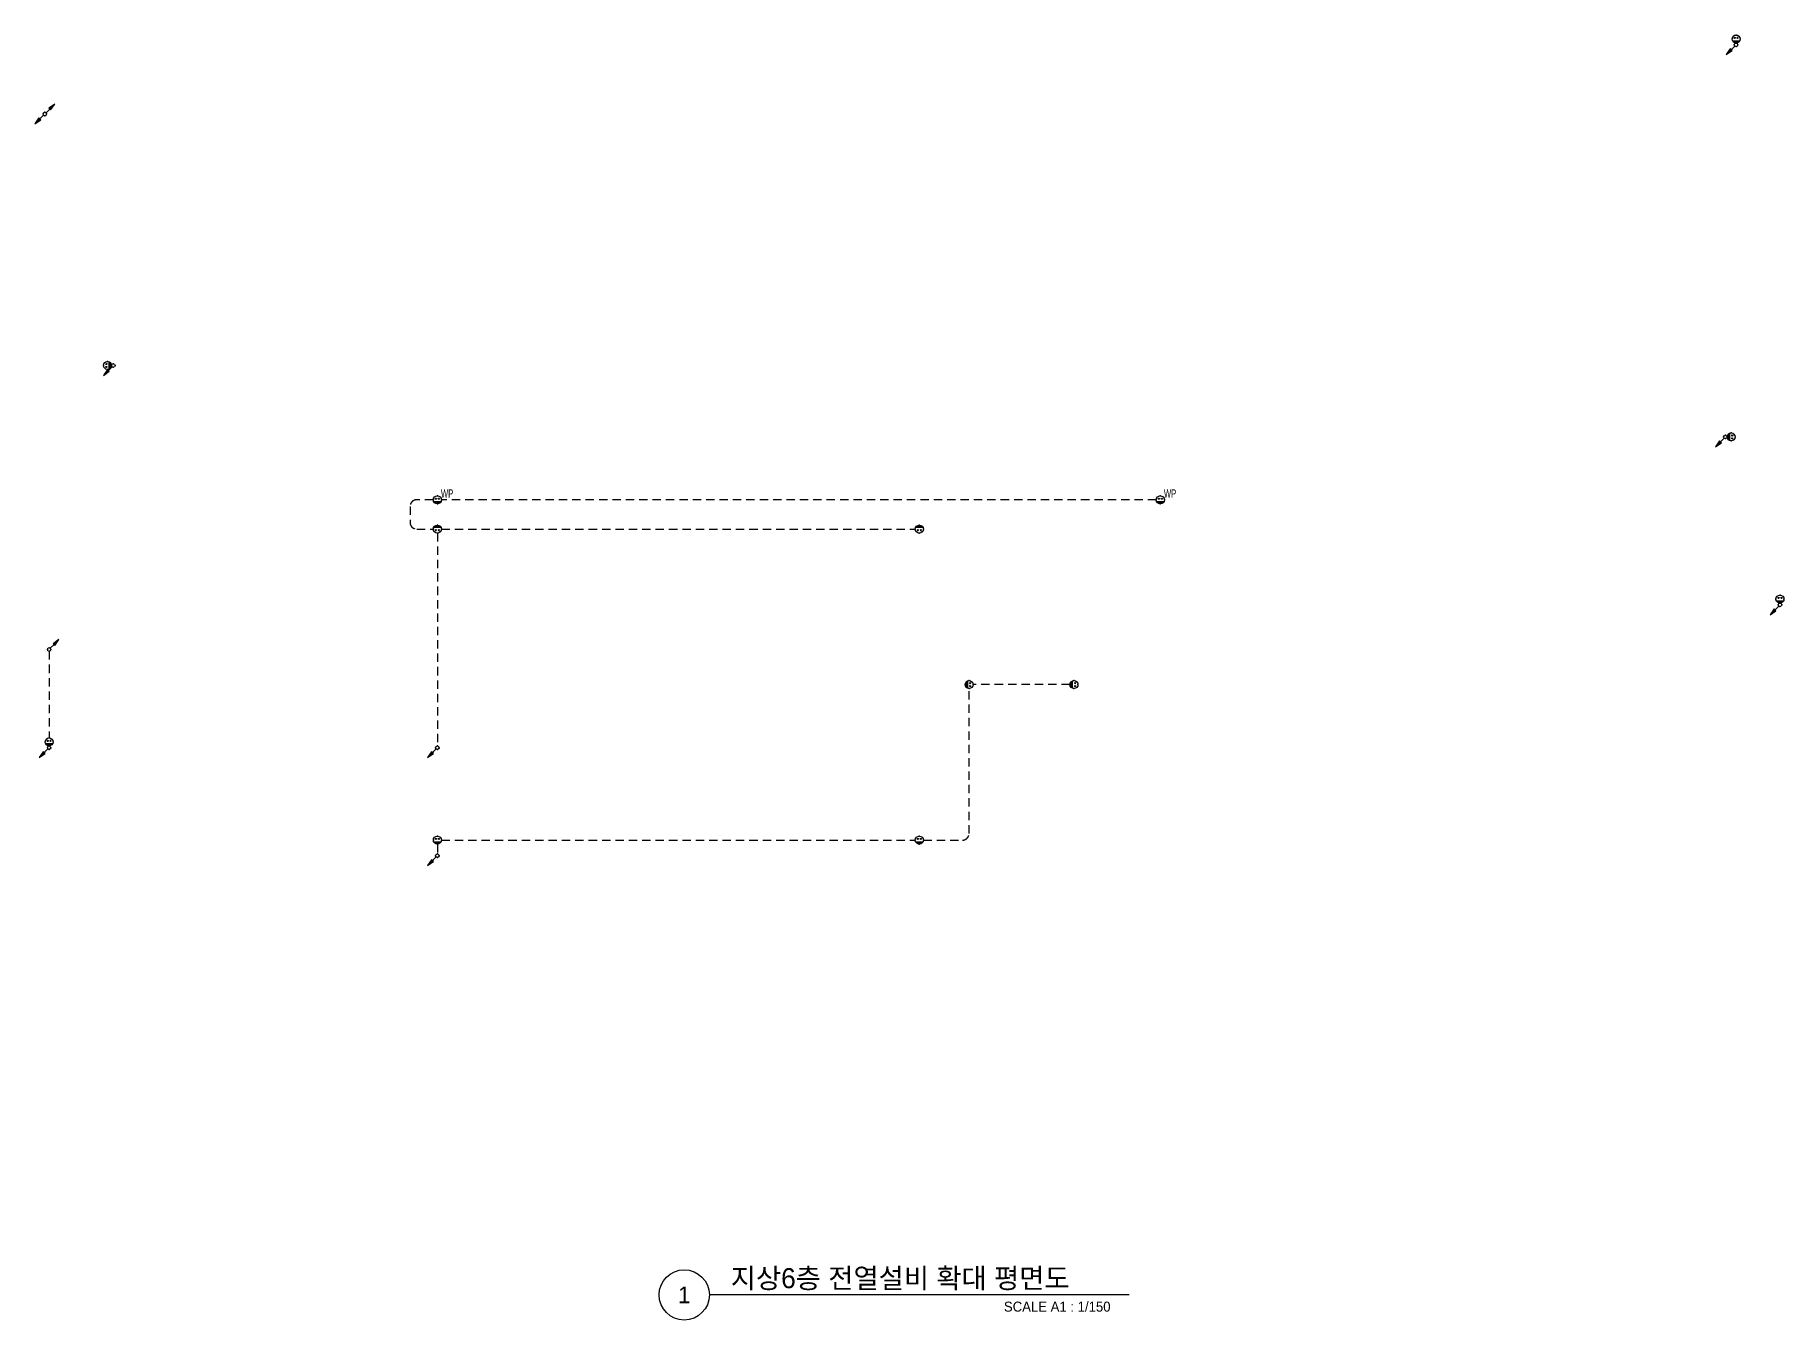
# Model space of a CAD drawing. Header units: millimetres. Extents: x 35956 to 501590, y -530175 to 1059940.
# Drawn here: x 269818 to 348201, y 717225 to 774811 of the extents above; entities that cross this region are included whole.
import ezdxf
from ezdxf.enums import TextEntityAlignment as Align

# ---------------------------------------------------------------- set-up
doc = ezdxf.new("R2010")
doc.units = ezdxf.units.MM
doc.header["$LTSCALE"] = 150
doc.linetypes.add('D2', pattern=[6.5, 2.5, -1.5, 2.5])
for name, color, linetype in [('------06 Receptacle', 6, 'Continuous'), ('-----20 General Symbol', 3, 'Continuous'), ('-----22 Embeded in Floor', 4, 'D2'), ('-----41 Drawing Title', 2, 'Continuous')]:
    doc.layers.add(name, color=color, linetype=linetype)
doc.styles.add('ELEC', font='')
doc.styles.get('ELEC').set_extended_font_data('Dotum')

msp = doc.modelspace()

# ---------------------------------------------------------------- texts
at = {"layer": '------06 Receptacle', "style": 'ELEC', "width": 0.7}
for p in [(288287, 754262, 0), (320687, 754262, 0)]:
    msp.add_text('WP', height=375, dxfattribs=at).set_placement(p, align=Align.MIDDLE)
at = {"layer": '-----41 Drawing Title', "color": 2, "style": 'ELEC'}
msp.add_text('지상6층 전열설비 확대 평면도', height=900, dxfattribs=at).set_placement((300998, 718650))
at = {"layer": '-----41 Drawing Title', "color": 7, "style": 'ELEC'}
msp.add_text('1', height=750, dxfattribs=at).set_placement((298914, 718350), align=Align.MIDDLE)
at = {"layer": '-----41 Drawing Title', "style": 'ELEC'}
msp.add_text('SCALE A1 : 1/150', height=450, dxfattribs=at).set_placement((318019, 717600), align=Align.RIGHT)

# ---------------------------------------------------------------- blocks, each defined once
blk = doc.blocks.new('B02')
h = blk.add_hatch(color=256)
h.paths.add_polyline_path([(-136, 86, 0.632456), (136, 86)])
h.paths.add_polyline_path([(-75, 193, 1), (-32, 193, 1)])
h.paths.add_polyline_path([(32, 193, 1), (75, 193, 1)])
blk.add_line((-136, 86), (136, 86))
at = {"linetype": 'Continuous'}
blk.add_circle((0, 150), 150, dxfattribs=at)
for centre in [(-54, 193), (54, 193)]:
    blk.add_circle(centre, 21.4)
for p in [(-150, 150), (0, 300), (0, 0), (150, 150)]:
    blk.add_point(p)
blk = doc.blocks.new('O01')
blk.add_hatch(color=256).paths.add_polyline_path([(-149, -218), (-218, -149), (-368, -368)])
blk.add_line((-46, -46), (-184, -184))
blk.add_lwpolyline([(-368, -368), (-149, -218), (-218, -149), (-368, -368)])
blk.add_circle((0, 0), 65)
for p in [(-65, 0), (-65, 0), (0, 65), (0, 65), (65, 0), (65, 0), (0, -65), (0, -65)]:
    blk.add_point(p)

# ---------------------------------------------------------------- linework, layer by layer
at = {"layer": '-----22 Embeded in Floor'}
msp.add_line((316200, 745700), (311860, 745700), dxfattribs=at)
at = {"layer": '-----22 Embeded in Floor', "elevation": 0}
for points in [[(345650, 756800), (345650, 756800)], [(320070, 753980), (288030, 753980)], [(287850, 752490), (287850, 742950)], [(270450, 747194), (270450, 743310)], [(287850, 738550), (287850, 738110)], [(288030, 738730), (309270, 738730)]]:
    msp.add_lwpolyline(points, dxfattribs=at)
for points in [[(287670, 753980), (286925, 753980, 0.414214), (286625, 753680), (286625, 752970, 0.414214), (286925, 752670), (287670, 752670)], [(309630, 738730), (311380, 738730, 0.414214), (311680, 739030), (311680, 745520)]]:
    msp.add_lwpolyline(points, format="xyb", dxfattribs=at)
at = {"layer": '-----22 Embeded in Floor'}
msp.add_lwpolyline([(288030, 752670), (309270, 752670)], dxfattribs=at)
at = {"layer": '-----41 Drawing Title', "color": 7}
msp.add_line((318861, 718350), (300039, 718350), dxfattribs=at)
msp.add_circle((298914, 718350), 1125, dxfattribs=at)

# ---------------------------------------------------------------- block references
at = {"layer": '------06 Receptacle', "xscale": 1.2, "yscale": 1.2, "zscale": 1.2}
for p, rotation in [((346050, 774450), 359.646272586137), ((273250, 760000), 89.64627258613703), ((345650, 756800), 269.646272586137), ((287850, 753800), 9.44570097154037e-07), ((320250, 753800), 9.44570097154037e-07), ((287850, 752850), 180.00000094457), ((309450, 752850), 180.00000094457), ((348019, 749350), 359.646272586137), ((311500, 745700), 270.0000009445701), ((316200, 745700), 270.0000009445701), ((270450, 742950), 9.44570097154037e-07), ((287850, 738550), 9.44570097154037e-07), ((309450, 738550), 9.44570097154037e-07)]:
    msp.add_blockref('B02', p, dxfattribs=dict(at, rotation=rotation))
at = {"layer": '-----20 General Symbol', "xscale": 1.2, "yscale": 1.2, "zscale": 1.2}
for p in [(346050, 774372), (270259, 771272), (273328, 760000), (345572, 756800), (348019, 749272), (270450, 742872), (287850, 742872), (287850, 738032)]:
    msp.add_blockref('O01', p, dxfattribs=at)
at = {"layer": '-----20 General Symbol', "xscale": 1.2, "yscale": 1.2, "zscale": 1.2, "rotation": 180}
for p in [(270259, 771272), (270450, 747272)]:
    msp.add_blockref('O01', p, dxfattribs=at)

msp.set_redraw_order([(e.dxf.handle, doc.entitydb.next_handle()) for e in msp.query("TEXT MTEXT ATTDEF DIMENSION ARC_DIMENSION")])  # texts and dimensions are drawn at this point

doc.saveas('drawing.dxf')
